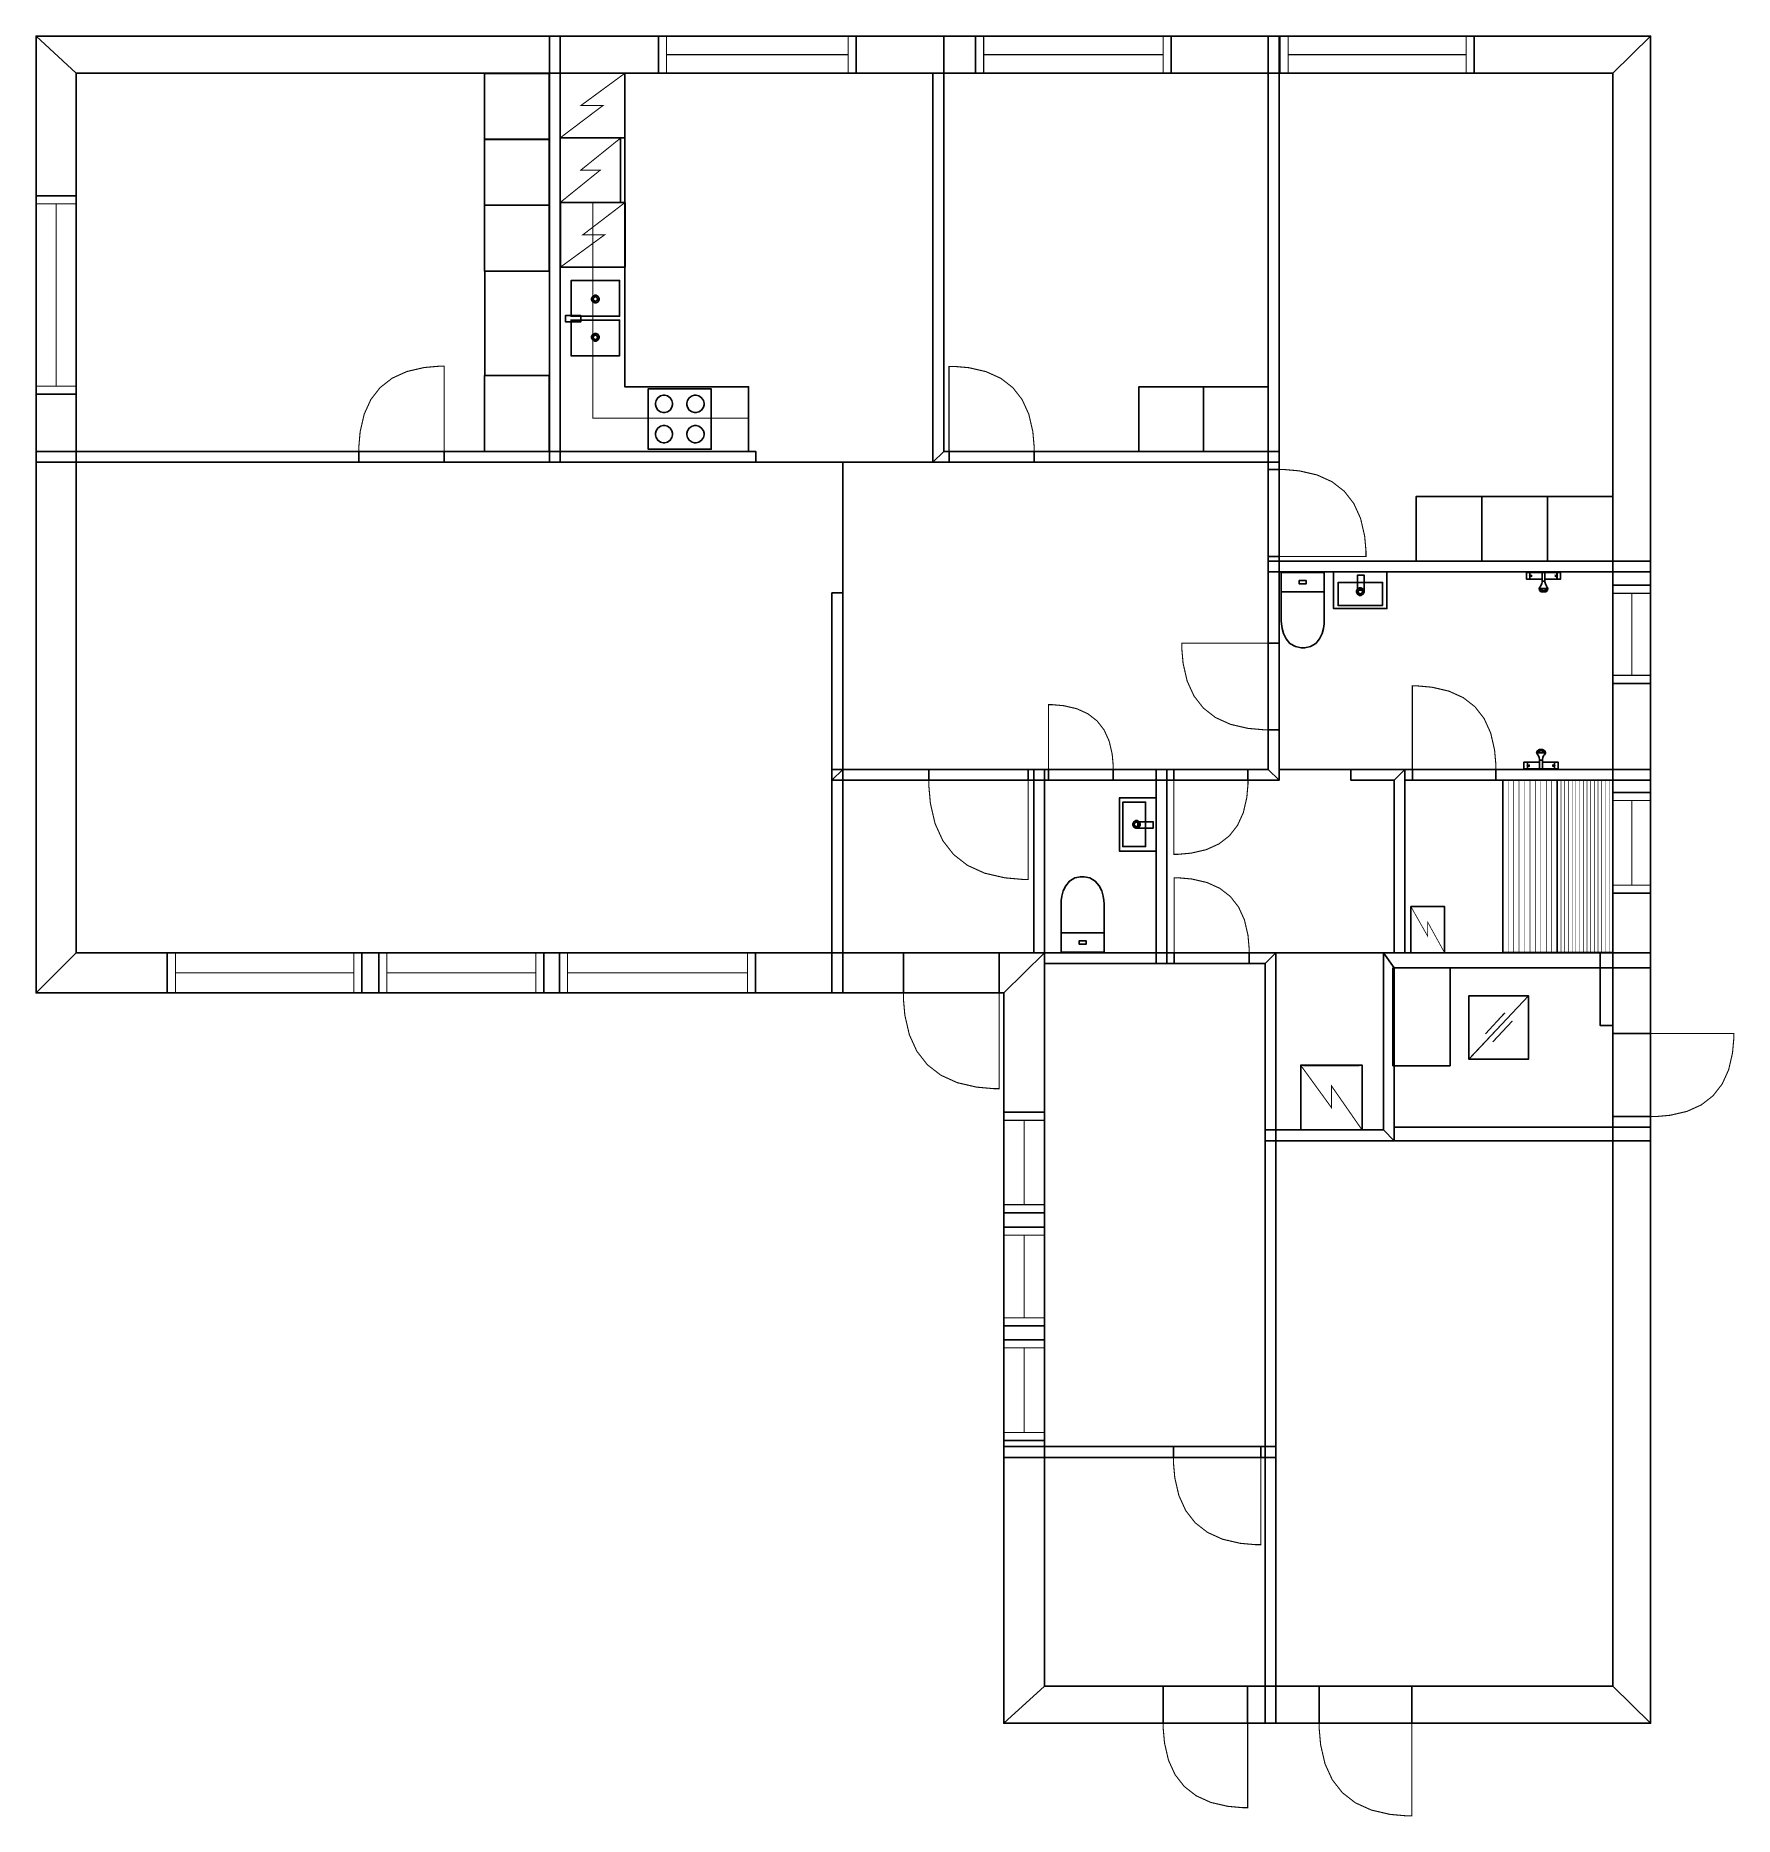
# Model space of a CAD drawing. Extents: x 0.7 to 17.1, y 0 to 17.2.
import ezdxf

# ---------------------------------------------------------------- set-up
doc = ezdxf.new("R2010")
doc.units = 0
doc.layers.get('0').update_dxf_attribs({"linetype": 'CONTINUOUS'})

msp = doc.modelspace()

# ---------------------------------------------------------------- linework, layer by layer
at = {"color": 0}
for points, const_width in [([(9.44417, 17.2061), (0.67188, 17.2061), (1.05729, 16.8479), (9.44417, 16.8479), (9.44417, 17.2061)], 0.00208), ([(0.67188, 17.2061), (0.67188, 7.95817), (1.05729, 8.3464), (1.05729, 16.8479), (0.67188, 17.2061)], 0.00208), ([(5.63249, 17.2061), (5.73665, 17.2061), (5.73665, 13.0869), (5.63249, 13.0869), (5.63249, 17.2061)], 0.00208), ([(6.68647, 17.2061), (8.59918, 17.2061), (8.59918, 16.8479), (6.68647, 16.8479), (6.68647, 17.2061)], 0.01042), ([(6.68647, 17.2061), (8.59918, 17.2061), (8.59918, 16.8479), (6.68647, 16.8479), (6.68647, 17.2061)], 0.01042), ([(16.2765, 17.2061), (9.44417, 17.2061), (9.44417, 16.8479), (15.9119, 16.8479), (16.2765, 17.2061)], 0.00208), ([(9.7519, 17.2061), (11.6428, 17.2061), (11.6428, 16.8479), (9.7519, 16.8479), (9.7519, 17.2061)], 0.01042), ([(9.7519, 17.2061), (11.6428, 17.2061), (11.6428, 16.8479), (9.7519, 16.8479), (9.7519, 17.2061)], 0.01042), ([(12.6851, 10.0142), (12.6851, 17.2061), (12.5809, 17.2061), (12.5809, 10.1184), (12.6851, 10.0142)], 0.00208), ([(12.6942, 17.2061), (14.5717, 17.2061), (14.5717, 16.8479), (12.6942, 16.8479), (12.6942, 17.2061)], 0.01042), ([(12.6942, 17.2061), (14.5717, 17.2061), (14.5717, 16.8479), (12.6942, 16.8479), (12.6942, 17.2061)], 0.01042), ([(16.2765, 0.89904), (16.2765, 17.2061), (15.9119, 16.8479), (15.9119, 1.25651), (16.2765, 0.89904)], 0.00208), ([(5.00504, 16.8457), (5.00504, 16.2088), (5.63004, 16.2088), (5.63004, 16.8457), (5.00504, 16.8457)], 0.01042), ([(5.73665, 16.8479), (5.73665, 16.2229), (6.36165, 16.2229), (6.36165, 16.8479), (5.73665, 16.8479)], 0.01042), ([(9.44417, 13.191), (9.44417, 16.8479), (9.34, 16.8479), (9.34, 13.0869), (9.44417, 13.191)], 0.00208), ([(5.00504, 16.2086), (5.00504, 15.5717), (5.63004, 15.5717), (5.63004, 16.2086), (5.00504, 16.2086)], 0.01042), ([(5.73665, 16.2229), (5.73665, 15.5979), (6.36165, 15.5979), (6.36165, 16.2229), (5.73665, 16.2229)], 0.01042), ([(6.31999, 16.2229), (6.31999, 15.5979), (6.36165, 15.5979), (6.36165, 16.2229), (6.31999, 16.2229)], 0.01042), ([(0.67188, 15.6626), (1.05729, 15.6626), (1.05729, 13.7459), (0.67188, 13.7459), (0.67188, 15.6626)], 0.01042), ([(0.67188, 15.6626), (1.05729, 15.6626), (1.05729, 13.7459), (0.67188, 13.7459), (0.67188, 15.6626)], 0.01042), ([(5.00504, 15.5717), (5.00504, 14.9347), (5.63004, 14.9347), (5.63004, 15.5717), (5.00504, 15.5717)], 0.01042), ([(7.55761, 13.1913), (7.55761, 13.8167), (6.36171, 13.8167), (6.36171, 15.5979), (5.73671, 15.5979), (5.73671, 13.1913), (7.55761, 13.1913)], 0.01042), ([(5.73867, 15.5979), (5.73867, 14.9729), (6.36367, 14.9729), (6.36367, 15.5979), (5.73867, 15.5979)], 0.01042), ([(5.73867, 15.5979), (6.05354, 15.5979), (6.05354, 13.5131), (7.55761, 13.5131), (7.55761, 13.1933), (5.73867, 13.1933), (5.73867, 15.5979)], 0.01042), ([(5.00749, 14.9347), (5.00749, 13.9268), (5.63249, 13.9268), (5.63249, 14.9347), (5.00749, 14.9347)], 0.01042), ([(5.84283, 14.8444), (5.84283, 14.4988), (6.31158, 14.4988), (6.31158, 14.8444), (5.84283, 14.8444)], 0.01042), ([(6.07721, 14.7014), (6.08361, 14.7014), (6.10297, 14.6908), (6.11367, 14.6714), (6.11367, 14.665), (6.11367, 14.6586), (6.10297, 14.6392), (6.08361, 14.6285), (6.07721, 14.6285), (6.07075, 14.6285), (6.05138, 14.6392), (6.04075, 14.6586), (6.04075, 14.665), (6.04075, 14.6714), (6.05138, 14.6908), (6.07075, 14.7014), (6.07721, 14.7014)], 0.00833), ([(6.07721, 14.6858), (6.08083, 14.6858), (6.0919, 14.6797), (6.09804, 14.6686), (6.09804, 14.665), (6.09804, 14.6614), (6.0919, 14.6503), (6.08083, 14.6442), (6.07721, 14.6442), (6.07351, 14.6442), (6.06244, 14.6503), (6.05637, 14.6614), (6.05637, 14.665), (6.05637, 14.6686), (6.06244, 14.6797), (6.07351, 14.6858), (6.07721, 14.6858)], 0.00833), ([(5.78971, 14.5067), (5.78971, 14.4442), (5.93554, 14.4442), (5.93554, 14.5067), (5.78971, 14.5067)], 0.01042), ([(5.84179, 14.4624), (5.84179, 14.1167), (6.31054, 14.1167), (6.31054, 14.4624), (5.84179, 14.4624)], 0.01042), ([(6.07721, 14.3315), (6.08361, 14.3315), (6.10297, 14.3208), (6.11367, 14.3015), (6.11367, 14.295), (6.11367, 14.2886), (6.10297, 14.2693), (6.08361, 14.2586), (6.07721, 14.2586), (6.07075, 14.2586), (6.05138, 14.2693), (6.04075, 14.2886), (6.04075, 14.295), (6.04075, 14.3015), (6.05138, 14.3208), (6.07075, 14.3315), (6.07721, 14.3315)], 0.00833), ([(6.07721, 14.3158), (6.08083, 14.3158), (6.0919, 14.3097), (6.09804, 14.2988), (6.09804, 14.295), (6.09804, 14.2914), (6.0919, 14.2803), (6.08083, 14.2742), (6.07721, 14.2742), (6.07351, 14.2742), (6.06244, 14.2803), (6.05637, 14.2914), (6.05637, 14.295), (6.05637, 14.2988), (6.06244, 14.3097), (6.07351, 14.3158), (6.07721, 14.3158)], 0.00833), ([(3.79085, 13.191), (3.79085, 13.2394), (3.80371, 13.3844), (3.84239, 13.5519), (3.90685, 13.6937), (3.99707, 13.8097), (4.11307, 13.8999), (4.25483, 13.9643), (4.42236, 14.0031), (4.56739, 14.0158), (4.61572, 14.0158), (4.61572, 13.191), (3.79085, 13.191)], 0.01042), ([(10.3181, 13.191), (10.3181, 13.2393), (10.3052, 13.384), (10.2667, 13.5511), (10.2024, 13.6926), (10.1124, 13.8083), (9.99664, 13.8983), (9.85514, 13.9626), (9.68799, 14.0013), (9.54329, 14.014), (9.49511, 14.014), (9.49511, 13.191), (10.3181, 13.191)], 0.01042), ([(5.00553, 13.9268), (5.00553, 13.191), (5.63053, 13.191), (5.63053, 13.9268), (5.00553, 13.9268)], 0.01042), ([(6.58865, 13.797), (7.19661, 13.797), (7.19661, 13.2137), (6.58865, 13.2137), (6.58865, 13.797)], 0.01042), ([(11.3309, 13.8165), (11.9559, 13.8165), (11.9559, 13.1915), (11.3309, 13.1915), (11.3309, 13.8165)], 0.01042), ([(11.9559, 13.8165), (12.5809, 13.8165), (12.5809, 13.1915), (11.9559, 13.1915), (11.9559, 13.8165)], 0.01042), ([(6.65707, 13.6512), (6.65707, 13.6593), (6.66357, 13.6836), (6.68147, 13.7101), (6.70796, 13.728), (6.73226, 13.7345), (6.7404, 13.7345), (6.74849, 13.7345), (6.77285, 13.728), (6.79932, 13.7101), (6.81717, 13.6836), (6.82374, 13.6593), (6.82374, 13.6512), (6.82374, 13.6431), (6.81717, 13.6188), (6.79932, 13.5922), (6.77285, 13.5744), (6.74849, 13.5678), (6.7404, 13.5678), (6.73226, 13.5678), (6.70796, 13.5744), (6.68147, 13.5922), (6.66357, 13.6188), (6.65707, 13.6431), (6.65707, 13.6512)], 0.01042), ([(6.96061, 13.6512), (6.96061, 13.6593), (6.96712, 13.6836), (6.98503, 13.7101), (7.0115, 13.728), (7.03581, 13.7345), (7.04394, 13.7345), (7.05203, 13.7345), (7.07639, 13.728), (7.10286, 13.7101), (7.12071, 13.6836), (7.12728, 13.6593), (7.12728, 13.6512), (7.12728, 13.6431), (7.12071, 13.6188), (7.10286, 13.5922), (7.07639, 13.5744), (7.05203, 13.5678), (7.04394, 13.5678), (7.03581, 13.5678), (7.0115, 13.5744), (6.98503, 13.5922), (6.96712, 13.6188), (6.96061, 13.6431), (6.96061, 13.6512)], 0.01042), ([(6.65707, 13.3595), (6.65707, 13.3676), (6.66357, 13.3919), (6.68147, 13.4184), (6.70796, 13.4363), (6.73226, 13.4428), (6.7404, 13.4428), (6.74849, 13.4428), (6.77285, 13.4363), (6.79932, 13.4184), (6.81717, 13.3919), (6.82374, 13.3676), (6.82374, 13.3595), (6.82374, 13.3514), (6.81717, 13.3271), (6.79932, 13.3006), (6.77285, 13.2827), (6.74849, 13.2762), (6.7404, 13.2762), (6.73226, 13.2762), (6.70796, 13.2827), (6.68147, 13.3006), (6.66357, 13.3271), (6.65707, 13.3514), (6.65707, 13.3595)], 0.01042), ([(6.96061, 13.3595), (6.96061, 13.3676), (6.96712, 13.3919), (6.98503, 13.4184), (7.0115, 13.4363), (7.03581, 13.4428), (7.04394, 13.4428), (7.05203, 13.4428), (7.07639, 13.4363), (7.10286, 13.4184), (7.12071, 13.3919), (7.12728, 13.3676), (7.12728, 13.3595), (7.12728, 13.3514), (7.12071, 13.3271), (7.10286, 13.3006), (7.07639, 13.2827), (7.05203, 13.2762), (7.04394, 13.2762), (7.03581, 13.2762), (7.0115, 13.2827), (6.98503, 13.3006), (6.96712, 13.3271), (6.96061, 13.3514), (6.96061, 13.3595)], 0.01042), ([(0.67188, 13.191), (7.62831, 13.191), (7.62831, 13.0869), (0.67188, 13.0869), (0.67188, 13.191)], 0.00208), ([(3.79085, 13.191), (4.61572, 13.191), (4.61572, 13.0869), (3.79085, 13.0869), (3.79085, 13.191)], 0.01042), ([(3.79085, 13.191), (4.61572, 13.191), (4.61572, 13.0869), (3.79085, 13.0869), (3.79085, 13.191)], 0.01042), ([(12.6851, 13.191), (9.44417, 13.191), (9.34, 13.0869), (12.6851, 13.0869), (12.6851, 13.191)], 0.00208), ([(9.49511, 13.191), (10.3181, 13.191), (10.3181, 13.0869), (9.49511, 13.0869), (9.49511, 13.191)], 0.01042), ([(9.49511, 13.191), (10.3181, 13.191), (10.3181, 13.0869), (9.49511, 13.0869), (9.49511, 13.191)], 0.01042), ([(12.5809, 13.0171), (12.6851, 13.0171), (12.6851, 12.1764), (12.5809, 12.1764), (12.5809, 13.0171)], 0.01042), ([(12.5809, 13.0171), (12.6851, 13.0171), (12.6851, 12.1764), (12.5809, 12.1764), (12.5809, 13.0171)], 0.01042), ([(12.6851, 13.0171), (12.7343, 13.0171), (12.8821, 13.004), (13.0529, 12.9646), (13.1974, 12.8989), (13.3157, 12.807), (13.4076, 12.6888), (13.4732, 12.5443), (13.5126, 12.3735), (13.5258, 12.2257), (13.5258, 12.1764), (12.6851, 12.1764), (12.6851, 13.0171)], 0.01042), ([(14.0119, 12.7559), (14.6453, 12.7559), (14.6453, 12.1309), (14.0119, 12.1309), (14.0119, 12.7559)], 0.01042), ([(14.6453, 12.7559), (15.2786, 12.7559), (15.2786, 12.1309), (14.6453, 12.1309), (14.6453, 12.7559)], 0.01042), ([(15.2786, 12.7559), (15.9119, 12.7559), (15.9119, 12.1309), (15.2786, 12.1309), (15.2786, 12.7559)], 0.01042), ([(12.5809, 12.1309), (16.2765, 12.1309), (16.2765, 12.0268), (12.5809, 12.0268), (12.5809, 12.1309)], 0.00208), ([(12.7052, 12.0231), (13.1217, 12.0231), (13.1217, 11.8358), (12.7052, 11.8358), (12.7052, 12.0231)], 0.01042), ([(12.8803, 11.9452), (12.9466, 11.9452), (12.9466, 11.9136), (12.8803, 11.9136), (12.8803, 11.9452)], 0.01042), ([(13.2123, 12.0267), (13.7283, 12.0267), (13.7283, 11.6726), (13.2123, 11.6726), (13.2123, 12.0267)], 0.01042), ([(13.2553, 11.9257), (13.6853, 11.9257), (13.6853, 11.7039), (13.2553, 11.7039), (13.2553, 11.9257)], 0.01042), ([(13.5068, 11.8367), (13.5068, 11.8303), (13.4962, 11.8109), (13.4768, 11.8002), (13.4704, 11.8002), (13.4639, 11.8002), (13.4446, 11.8109), (13.4339, 11.8303), (13.4339, 11.8367), (13.4339, 11.8432), (13.4446, 11.8625), (13.4639, 11.8732), (13.4704, 11.8732), (13.4768, 11.8732), (13.4962, 11.8625), (13.5068, 11.8432), (13.5068, 11.8367)], 0.00833), ([(13.4445, 11.9972), (13.507, 11.9972), (13.507, 11.8514), (13.4445, 11.8514), (13.4445, 11.9972)], 0.01042), ([(15.0774, 12.0215), (15.1107, 12.0215), (15.1107, 11.958), (15.0774, 11.958), (15.0774, 12.0215)], 0.01042), ([(15.1107, 11.9892), (15.1139, 11.9905), (15.1236, 11.9943), (15.1264, 11.9954), (15.1264, 11.9954), (15.1264, 11.994), (15.1264, 11.9898), (15.1264, 11.9855), (15.1264, 11.984), (15.1264, 11.984), (15.124, 11.9847), (15.114, 11.9881), (15.1107, 11.9892)], 0.01042), ([(15.1107, 12.0215), (15.2275, 12.0215), (15.2275, 11.958), (15.1107, 11.958), (15.1107, 12.0215)], 0.01042), ([(15.2275, 12.0215), (15.2556, 12.0215), (15.2556, 11.9382), (15.2485, 11.9382), (15.2326, 11.9382), (15.2275, 11.9382), (15.2275, 11.959), (15.2275, 12.0059), (15.2275, 12.0215)], 0.01042), ([(15.2556, 12.0215), (15.3722, 12.0215), (15.3722, 11.958), (15.2556, 11.958), (15.2556, 12.0215)], 0.01042), ([(15.3711, 11.9892), (15.3679, 11.9905), (15.3582, 11.9943), (15.3556, 11.9954), (15.3556, 11.9954), (15.3556, 11.994), (15.3556, 11.9898), (15.3556, 11.9855), (15.3556, 11.984), (15.3556, 11.984), (15.3579, 11.9847), (15.3678, 11.9881), (15.3711, 11.9892)], 0.01042), ([(15.3711, 12.0215), (15.4065, 12.0215), (15.4065, 11.958), (15.3711, 11.958), (15.3711, 12.0215)], 0.01042), ([(15.9119, 11.8986), (16.2765, 11.8986), (16.2765, 10.9498), (15.9119, 10.9498), (15.9119, 11.8986)], 0.01042), ([(15.9119, 11.8986), (16.2765, 11.8986), (16.2765, 10.9498), (15.9119, 10.9498), (15.9119, 11.8986)], 0.01042), ([(8.46739, 10.1184), (8.46739, 11.8242), (8.36322, 11.8242), (8.36322, 10.0142), (8.46739, 10.1184)], 0.00208), ([(13.1217, 11.5675), (13.1217, 11.5675), (13.1217, 11.5558), (13.1201, 11.5248), (13.114, 11.481), (13.1006, 11.4307), (13.077, 11.3805), (13.0406, 11.3366), (12.9884, 11.3057), (12.9353, 11.2939), (12.9177, 11.2939), (12.8994, 11.2939), (12.8445, 11.3057), (12.7905, 11.3366), (12.7527, 11.3805), (12.7282, 11.4307), (12.7142, 11.481), (12.7078, 11.5248), (12.7061, 11.5558), (12.7062, 11.5675), (12.7062, 11.5675), (12.7051, 11.8358), (13.1217, 11.8358), (13.1217, 11.5675)], 0.01042), ([(13.4912, 11.8367), (13.4912, 11.8331), (13.4851, 11.822), (13.474, 11.8159), (13.4704, 11.8159), (13.4667, 11.8159), (13.4556, 11.822), (13.4495, 11.8331), (13.4495, 11.8367), (13.4495, 11.8404), (13.4556, 11.8515), (13.4667, 11.8575), (13.4704, 11.8575), (13.474, 11.8575), (13.4851, 11.8515), (13.4912, 11.8404), (13.4912, 11.8367)], 0.00833), ([(12.5809, 10.502), (12.532, 10.502), (12.385, 10.515), (12.2152, 10.5543), (12.0715, 10.6195), (11.9539, 10.711), (11.8625, 10.8286), (11.7972, 10.9722), (11.7579, 11.1421), (11.7449, 11.2891), (11.7449, 11.338), (12.5809, 11.338), (12.5809, 10.502)], 0.01042), ([(12.5809, 11.338), (12.6851, 11.338), (12.6851, 10.502), (12.5809, 10.502), (12.5809, 11.338)], 0.01042), ([(12.5809, 11.338), (12.6851, 11.338), (12.6851, 10.502), (12.5809, 10.502), (12.5809, 11.338)], 0.01042), ([(14.7808, 10.1184), (14.7808, 10.1657), (14.7682, 10.3076), (14.7304, 10.4716), (14.6672, 10.6103), (14.579, 10.7238), (14.4654, 10.8122), (14.3267, 10.8752), (14.1626, 10.9131), (14.0208, 10.9257), (13.9735, 10.9257), (13.9735, 10.1184), (14.7808, 10.1184)], 0.01042), ([(11.0823, 10.1184), (11.0823, 10.1551), (11.0725, 10.2651), (11.0432, 10.3921), (10.9943, 10.4997), (10.9258, 10.5877), (10.8378, 10.6561), (10.7303, 10.7051), (10.6032, 10.7344), (10.4932, 10.7441), (10.4565, 10.7441), (10.4565, 10.1184), (11.0823, 10.1184)], 0.01042), ([(15.0525, 10.1872), (15.0879, 10.1872), (15.0879, 10.1236), (15.0525, 10.1236), (15.0525, 10.1872)], 0.01042), ([(15.0879, 10.1559), (15.0911, 10.1547), (15.1007, 10.1509), (15.1035, 10.1497), (15.1035, 10.1497), (15.1035, 10.1512), (15.1035, 10.1554), (15.1035, 10.1597), (15.1035, 10.1611), (15.1035, 10.1611), (15.1011, 10.1605), (15.0911, 10.1571), (15.0879, 10.1559)], 0.01042), ([(15.0868, 10.1872), (15.2035, 10.1872), (15.2035, 10.1236), (15.0868, 10.1236), (15.0868, 10.1872)], 0.01042), ([(15.2317, 10.1236), (15.2035, 10.1236), (15.2035, 10.207), (15.2106, 10.207), (15.2264, 10.207), (15.2317, 10.207), (15.2317, 10.1861), (15.2317, 10.1393), (15.2317, 10.1236)], 0.01042), ([(15.2317, 10.1872), (15.3483, 10.1872), (15.3483, 10.1236), (15.2317, 10.1236), (15.2317, 10.1872)], 0.01042), ([(15.3483, 10.1559), (15.345, 10.1547), (15.3354, 10.1509), (15.3326, 10.1497), (15.3326, 10.1497), (15.3326, 10.1512), (15.3326, 10.1554), (15.3326, 10.1597), (15.3326, 10.1611), (15.3326, 10.1611), (15.335, 10.1605), (15.345, 10.1571), (15.3483, 10.1559)], 0.01042), ([(15.3483, 10.1872), (15.3817, 10.1872), (15.3817, 10.1236), (15.3483, 10.1236), (15.3483, 10.1872)], 0.01042), ([(12.5809, 10.1184), (8.46739, 10.1184), (8.36322, 10.0142), (12.6851, 10.0142), (12.5809, 10.1184)], 0.00208), ([(8.36322, 10.1184), (8.46739, 10.1184), (8.46739, 7.95817), (8.36322, 7.95817), (8.36322, 10.1184)], 0.00208), ([(9.30029, 10.1184), (10.2591, 10.1184), (10.2591, 10.0142), (9.30029, 10.0142), (9.30029, 10.1184)], 0.01042), ([(9.30029, 10.1184), (10.2591, 10.1184), (10.2591, 10.0142), (9.30029, 10.0142), (9.30029, 10.1184)], 0.01042), ([(9.30029, 10.0142), (9.30029, 9.95806), (9.31526, 9.78956), (9.36019, 9.59478), (9.43511, 9.43001), (9.53999, 9.29519), (9.67481, 9.19032), (9.83957, 9.11546), (10.0343, 9.07053), (10.2028, 9.0555), (10.2591, 9.0555), (10.2591, 10.0142), (9.30029, 10.0142)], 0.01042), ([(10.3152, 10.1184), (10.4194, 10.1184), (10.4194, 8.3464), (10.3152, 8.3464), (10.3152, 10.1184)], 0.00208), ([(10.4565, 10.1184), (11.0823, 10.1184), (11.0823, 10.0142), (10.4565, 10.0142), (10.4565, 10.1184)], 0.01042), ([(10.4565, 10.1184), (11.0823, 10.1184), (11.0823, 10.0142), (10.4565, 10.0142), (10.4565, 10.1184)], 0.01042), ([(11.4971, 10.1184), (11.6012, 10.1184), (11.6012, 8.24224), (11.4971, 8.24224), (11.4971, 10.1184)], 0.00208), ([(11.6683, 10.1184), (12.3847, 10.1184), (12.3847, 10.0142), (11.6683, 10.0142), (11.6683, 10.1184)], 0.01042), ([(11.6683, 10.1184), (12.3847, 10.1184), (12.3847, 10.0142), (11.6683, 10.0142), (11.6683, 10.1184)], 0.01042), ([(12.3847, 10.0142), (12.3847, 9.97228), (12.3735, 9.84636), (12.3399, 9.70085), (12.284, 9.57775), (12.2056, 9.477), (12.1048, 9.39865), (11.9817, 9.34272), (11.8362, 9.30914), (11.7103, 9.2979), (11.6683, 9.2979), (11.6683, 10.0142), (12.3847, 10.0142)], 0.01042), ([(13.9021, 10.1184), (13.3795, 10.1184), (13.3795, 10.0142), (13.7979, 10.0142), (13.9021, 10.1184)], 0.00208), ([(13.7979, 8.3464), (13.7979, 10.0142), (13.9021, 10.1184), (13.9021, 8.3464), (13.7979, 8.3464)], 0.00208), ([(13.9021, 10.1184), (16.2765, 10.1184), (16.2765, 10.0142), (13.9021, 10.0142), (13.9021, 10.1184)], 0.00208), ([(13.9735, 10.1184), (14.7808, 10.1184), (14.7808, 10.0142), (13.9735, 10.0142), (13.9735, 10.1184)], 0.01042), ([(13.9735, 10.1184), (14.7808, 10.1184), (14.7808, 10.0142), (13.9735, 10.0142), (13.9735, 10.1184)], 0.01042), ([(14.8471, 10.0143), (14.8471, 8.34788), (15.3733, 8.34788), (15.3733, 10.0143), (14.8471, 10.0143)], 0.01042), ([(15.3744, 10.0143), (15.3744, 8.3476), (15.9118, 8.3476), (15.9118, 10.0143), (15.3744, 10.0143)], 0.01042), ([(11.1427, 9.84526), (11.1427, 9.32921), (11.4968, 9.32921), (11.4968, 9.84526), (11.1427, 9.84526)], 0.01042), ([(15.9119, 9.896), (16.2765, 9.896), (16.2765, 8.92144), (15.9119, 8.92144), (15.9119, 9.896)], 0.01042), ([(15.9119, 9.896), (16.2765, 9.896), (16.2765, 8.92144), (15.9119, 8.92144), (15.9119, 9.896)], 0.01042), ([(11.174, 9.80225), (11.174, 9.37224), (11.3957, 9.37224), (11.3957, 9.80225), (11.174, 9.80225)], 0.01042), ([(11.3068, 9.55078), (11.3003, 9.55078), (11.2809, 9.56147), (11.2703, 9.58083), (11.2703, 9.58724), (11.2703, 9.59369), (11.2809, 9.61307), (11.3003, 9.62369), (11.3068, 9.62369), (11.3132, 9.62369), (11.3325, 9.61307), (11.3432, 9.59369), (11.3432, 9.58724), (11.3432, 9.58083), (11.3325, 9.56147), (11.3132, 9.55078), (11.3068, 9.55078)], 0.00833), ([(11.3068, 9.5664), (11.3031, 9.5664), (11.292, 9.57254), (11.2859, 9.58361), (11.2859, 9.58724), (11.2859, 9.59093), (11.292, 9.602), (11.3031, 9.60807), (11.3068, 9.60807), (11.3104, 9.60807), (11.3215, 9.602), (11.3276, 9.59093), (11.3276, 9.58724), (11.3276, 9.58361), (11.3215, 9.57254), (11.3104, 9.5664), (11.3068, 9.5664)], 0.00833), ([(11.3215, 9.61307), (11.3215, 9.55057), (11.4673, 9.55057), (11.4673, 9.61307), (11.3215, 9.61307)], 0.01042), ([(10.5782, 8.80724), (10.5782, 8.80724), (10.5781, 8.81901), (10.5798, 8.84999), (10.5859, 8.89382), (10.5993, 8.94407), (10.6228, 8.99431), (10.6593, 9.03814), (10.7115, 9.06912), (10.7645, 9.08083), (10.7822, 9.08083), (10.8005, 9.08083), (10.8554, 9.06912), (10.9094, 9.03814), (10.9472, 8.99431), (10.9717, 8.94407), (10.9857, 8.89382), (10.9921, 8.84999), (10.9938, 8.81901), (10.9938, 8.80724), (10.9938, 8.80724), (10.9948, 8.53896), (10.5782, 8.53896), (10.5782, 8.80724)], 0.01042), ([(12.3961, 8.3464), (12.3961, 8.38883), (12.3847, 8.51611), (12.3508, 8.66314), (12.2942, 8.7876), (12.2151, 8.88937), (12.1132, 8.96858), (11.9888, 9.02513), (11.8417, 9.05908), (11.7145, 9.07036), (11.6721, 9.07036), (11.6721, 8.3464), (12.3961, 8.3464)], 0.01042), ([(13.9593, 8.79264), (13.9593, 8.34646), (14.285, 8.34646), (14.285, 8.79264), (13.9593, 8.79264)], 0.00744), ([(10.5782, 8.53896), (10.9948, 8.53896), (10.9948, 8.35167), (10.5782, 8.35167), (10.5782, 8.53896)], 0.01042), ([(10.7534, 8.4611), (10.8196, 8.4611), (10.8196, 8.42953), (10.7534, 8.42953), (10.7534, 8.4611)], 0.01042), ([(0.67188, 7.95817), (10.0235, 7.95817), (10.4194, 8.3464), (1.05729, 8.3464), (0.67188, 7.95817)], 0.00208), ([(1.93967, 8.3464), (3.82032, 8.3464), (3.82032, 7.95817), (1.93967, 7.95817), (1.93967, 8.3464)], 0.01042), ([(1.93967, 8.3464), (3.82032, 8.3464), (3.82032, 7.95817), (1.93967, 7.95817), (1.93967, 8.3464)], 0.01042), ([(3.98281, 8.3464), (5.57894, 8.3464), (5.57894, 7.95817), (3.98281, 7.95817), (3.98281, 8.3464)], 0.01042), ([(3.98281, 8.3464), (5.57894, 8.3464), (5.57894, 7.95817), (3.98281, 7.95817), (3.98281, 8.3464)], 0.01042), ([(5.72949, 8.3464), (7.62435, 8.3464), (7.62435, 7.95817), (5.72949, 7.95817), (5.72949, 8.3464)], 0.01042), ([(5.72949, 8.3464), (7.62435, 8.3464), (7.62435, 7.95817), (5.72949, 7.95817), (5.72949, 8.3464)], 0.01042), ([(9.05404, 8.3464), (9.9796, 8.3464), (9.9796, 7.95817), (9.05404, 7.95817), (9.05404, 8.3464)], 0.01042), ([(9.05404, 8.3464), (9.9796, 8.3464), (9.9796, 7.95817), (9.05404, 7.95817), (9.05404, 8.3464)], 0.01042), ([(10.0235, 7.95817), (10.0235, 0.89904), (10.4194, 1.25651), (10.4194, 8.3464), (10.0235, 7.95817)], 0.00208), ([(10.4194, 8.3464), (12.6554, 8.3464), (12.5513, 8.24224), (10.4194, 8.24224), (10.4194, 8.3464)], 0.00208), ([(11.6721, 8.3464), (12.3961, 8.3464), (12.3961, 8.24224), (11.6721, 8.24224), (11.6721, 8.3464)], 0.01042), ([(11.6721, 8.3464), (12.3961, 8.3464), (12.3961, 8.24224), (11.6721, 8.24224), (11.6721, 8.3464)], 0.01042), ([(12.5513, 8.24224), (12.5513, 0.89904), (12.6554, 0.89904), (12.6554, 8.3464), (12.5513, 8.24224)], 0.00208), ([(13.6937, 8.3464), (16.2765, 8.3464), (16.2765, 8.19997), (13.7979, 8.19997), (13.6937, 8.3464)], 0.00208), ([(13.6937, 8.3464), (13.6937, 6.63331), (13.7979, 6.52914), (13.7979, 8.19997), (13.6937, 8.3464)], 0.00208), ([(15.7897, 8.3464), (15.9119, 8.3464), (15.9119, 7.64154), (15.7897, 7.64154), (15.7897, 8.3464)], 0.00208), ([(13.7857, 8.19997), (14.339, 8.19997), (14.339, 7.25435), (13.7857, 7.25435), (13.7857, 8.19997)], 0.00208), ([(9.05404, 7.95817), (9.05404, 7.90397), (9.06847, 7.74126), (9.11187, 7.55328), (9.18419, 7.39421), (9.28543, 7.26406), (9.41558, 7.16287), (9.57465, 7.09056), (9.76264, 7.04715), (9.92535, 7.03267), (9.9796, 7.03267), (9.9796, 7.95817), (9.05404, 7.95817)], 0.01042), ([(14.5208, 7.92914), (14.5208, 7.31668), (15.0957, 7.31668), (15.0957, 7.92914), (14.5208, 7.92914)], 0.01021), ([(15.9119, 7.56694), (16.2765, 7.56694), (16.2765, 6.76258), (15.9119, 6.76258), (15.9119, 7.56694)], 0.01042), ([(15.9119, 7.56694), (16.2765, 7.56694), (16.2765, 6.76258), (15.9119, 6.76258), (15.9119, 7.56694)], 0.01042), ([(16.2765, 6.76258), (16.3236, 6.76258), (16.465, 6.77518), (16.6285, 6.81288), (16.7667, 6.87571), (16.8799, 6.96371), (16.9678, 7.07682), (17.0307, 7.21506), (17.0683, 7.37847), (17.081, 7.51986), (17.081, 7.56694), (16.2765, 7.56694), (16.2765, 6.76258)], 0.01042), ([(12.8942, 7.25862), (13.4878, 7.25862), (13.4878, 6.63363), (12.8942, 6.63363), (12.8942, 7.25862)], 0.00989), ([(10.0235, 6.80453), (10.4194, 6.80453), (10.4194, 5.83301), (10.0235, 5.83301), (10.0235, 6.80453)], 0.01042), ([(10.0235, 6.80453), (10.4194, 6.80453), (10.4194, 5.83301), (10.0235, 5.83301), (10.0235, 6.80453)], 0.01042), ([(12.5513, 6.52914), (13.7979, 6.52914), (13.6937, 6.63331), (12.5513, 6.63331), (12.5513, 6.52914)], 0.00208), ([(13.7979, 6.66049), (16.2765, 6.66049), (16.2765, 6.52914), (13.7979, 6.52914), (13.7979, 6.66049)], 0.00208), ([(10.0235, 5.69456), (10.4194, 5.69456), (10.4194, 4.74018), (10.0235, 4.74018), (10.0235, 5.69456)], 0.01042), ([(10.0235, 5.69456), (10.4194, 5.69456), (10.4194, 4.74018), (10.0235, 4.74018), (10.0235, 5.69456)], 0.01042), ([(10.0235, 4.60558), (10.4194, 4.60558), (10.4194, 3.63081), (10.0235, 3.63081), (10.0235, 4.60558)], 0.01042), ([(10.0235, 4.60558), (10.4194, 4.60558), (10.4194, 3.63081), (10.0235, 3.63081), (10.0235, 4.60558)], 0.01042), ([(10.0235, 3.57286), (12.6554, 3.57286), (12.6554, 3.46869), (10.0235, 3.46869), (10.0235, 3.57286)], 0.00208), ([(11.6643, 3.57286), (12.5085, 3.57286), (12.5085, 3.46869), (11.6643, 3.46869), (11.6643, 3.57286)], 0.01042), ([(11.6643, 3.57286), (12.5085, 3.57286), (12.5085, 3.46869), (11.6643, 3.46869), (11.6643, 3.57286)], 0.01042), ([(11.6643, 3.46869), (11.6643, 3.41928), (11.6775, 3.27089), (11.717, 3.09939), (11.7829, 2.95432), (11.8753, 2.83561), (11.994, 2.74328), (12.1391, 2.67736), (12.3105, 2.63781), (12.459, 2.62457), (12.5085, 2.62457), (12.5085, 3.46869), (11.6643, 3.46869)], 0.01042), ([(10.0235, 0.89904), (16.2765, 0.89904), (15.9119, 1.25651), (10.4194, 1.25651), (10.0235, 0.89904)], 0.00208), ([(11.5653, 1.25651), (12.3818, 1.25651), (12.3818, 0.89904), (11.5653, 0.89904), (11.5653, 1.25651)], 0.01042), ([(11.5653, 1.25651), (12.3818, 1.25651), (12.3818, 0.89904), (11.5653, 0.89904), (11.5653, 1.25651)], 0.01042), ([(13.0731, 1.25651), (13.9686, 1.25651), (13.9686, 0.89904), (13.0731, 0.89904), (13.0731, 1.25651)], 0.01042), ([(13.0731, 1.25651), (13.9686, 1.25651), (13.9686, 0.89904), (13.0731, 0.89904), (13.0731, 1.25651)], 0.01042), ([(11.5653, 0.89904), (11.5653, 0.85124), (11.5781, 0.70768), (11.6163, 0.54183), (11.6801, 0.40153), (11.7694, 0.28673), (11.8842, 0.19743), (12.0245, 0.13363), (12.1904, 0.09538), (12.3339, 0.08257), (12.3818, 0.08257), (12.3818, 0.89904), (11.5653, 0.89904)], 0.01042), ([(13.0731, 0.89904), (13.0731, 0.84657), (13.0871, 0.68918), (13.1291, 0.50727), (13.1991, 0.35335), (13.297, 0.22743), (13.4229, 0.1295), (13.5768, 0.05952), (13.7587, 0.01752), (13.9161, 0.00353), (13.9686, 0.00353), (13.9686, 0.89904), (13.0731, 0.89904)], 0.01042)]:
    msp.add_lwpolyline(points, close=True, dxfattribs=dict(at, const_width=const_width))
for points in [[(0.67188, 17.2061), (0.67188, 7.95817), (1.05729, 8.3464), (1.05729, 16.8479), (0.67188, 17.2061)], [(9.44417, 17.2061), (0.67188, 17.2061), (1.05729, 16.8479), (9.44417, 16.8479), (9.44417, 17.2061)], [(5.63249, 17.2061), (5.73665, 17.2061), (5.73665, 13.0869), (5.63249, 13.0869), (5.63249, 17.2061)], [(16.2765, 17.2061), (9.44417, 17.2061), (9.44417, 16.8479), (15.9119, 16.8479), (16.2765, 17.2061)], [(12.6851, 10.0142), (12.6851, 17.2061), (12.5809, 17.2061), (12.5809, 10.1184), (12.6851, 10.0142)], [(16.2765, 0.89904), (16.2765, 17.2061), (15.9119, 16.8479), (15.9119, 1.25651), (16.2765, 0.89904)], [(9.44417, 13.191), (9.44417, 16.8479), (9.34, 16.8479), (9.34, 13.0869), (9.44417, 13.191)], [(0.67188, 13.191), (7.62831, 13.191), (7.62831, 13.0869), (0.67188, 13.0869), (0.67188, 13.191)], [(12.6851, 13.191), (9.44417, 13.191), (9.34, 13.0869), (12.6851, 13.0869), (12.6851, 13.191)], [(12.5809, 12.1309), (16.2765, 12.1309), (16.2765, 12.0268), (12.5809, 12.0268), (12.5809, 12.1309)], [(8.46739, 10.1184), (8.46739, 11.8242), (8.36322, 11.8242), (8.36322, 10.0142), (8.46739, 10.1184)], [(12.5809, 10.1184), (8.46739, 10.1184), (8.36322, 10.0142), (12.6851, 10.0142), (12.5809, 10.1184)], [(8.36322, 10.1184), (8.46739, 10.1184), (8.46739, 7.95817), (8.36322, 7.95817), (8.36322, 10.1184)], [(10.3152, 10.1184), (10.4194, 10.1184), (10.4194, 8.3464), (10.3152, 8.3464), (10.3152, 10.1184)], [(11.4971, 10.1184), (11.6012, 10.1184), (11.6012, 8.24224), (11.4971, 8.24224), (11.4971, 10.1184)], [(13.9021, 10.1184), (13.3795, 10.1184), (13.3795, 10.0142), (13.7979, 10.0142), (13.9021, 10.1184)], [(13.7979, 8.3464), (13.7979, 10.0142), (13.9021, 10.1184), (13.9021, 8.3464), (13.7979, 8.3464)], [(13.9021, 10.1184), (16.2765, 10.1184), (16.2765, 10.0142), (13.9021, 10.0142), (13.9021, 10.1184)], [(0.67188, 7.95817), (10.0235, 7.95817), (10.4194, 8.3464), (1.05729, 8.3464), (0.67188, 7.95817)], [(10.0235, 7.95817), (10.0235, 0.89904), (10.4194, 1.25651), (10.4194, 8.3464), (10.0235, 7.95817)], [(10.4194, 8.3464), (12.6554, 8.3464), (12.5513, 8.24224), (10.4194, 8.24224), (10.4194, 8.3464)], [(12.5513, 8.24224), (12.5513, 0.89904), (12.6554, 0.89904), (12.6554, 8.3464), (12.5513, 8.24224)], [(13.6937, 8.3464), (16.2765, 8.3464), (16.2765, 8.19997), (13.7979, 8.19997), (13.6937, 8.3464)], [(13.6937, 8.3464), (13.6937, 6.63331), (13.7979, 6.52914), (13.7979, 8.19997), (13.6937, 8.3464)], [(15.7897, 8.3464), (15.9119, 8.3464), (15.9119, 7.64154), (15.7897, 7.64154), (15.7897, 8.3464)], [(13.7857, 8.19997), (14.339, 8.19997), (14.339, 7.25435), (13.7857, 7.25435), (13.7857, 8.19997)], [(12.5513, 6.52914), (13.7979, 6.52914), (13.6937, 6.63331), (12.5513, 6.63331), (12.5513, 6.52914)], [(13.7979, 6.66049), (16.2765, 6.66049), (16.2765, 6.52914), (13.7979, 6.52914), (13.7979, 6.66049)], [(10.0235, 3.57286), (12.6554, 3.57286), (12.6554, 3.46869), (10.0235, 3.46869), (10.0235, 3.57286)], [(10.0235, 0.89904), (16.2765, 0.89904), (15.9119, 1.25651), (10.4194, 1.25651), (10.0235, 0.89904)]]:
    msp.add_lwpolyline(points, close=True, dxfattribs=at)
at = {"color": 7}
for points in [[(6.68647, 17.2061), (8.59918, 17.2061), (8.59918, 16.8479), (6.68647, 16.8479), (6.68647, 17.2061)], [(6.68647, 17.2061), (8.59918, 17.2061), (8.59918, 16.8479), (6.68647, 16.8479), (6.68647, 17.2061)], [(9.7519, 17.2061), (11.6428, 17.2061), (11.6428, 16.8479), (9.7519, 16.8479), (9.7519, 17.2061)], [(9.7519, 17.2061), (11.6428, 17.2061), (11.6428, 16.8479), (9.7519, 16.8479), (9.7519, 17.2061)], [(12.6942, 17.2061), (14.5717, 17.2061), (14.5717, 16.8479), (12.6942, 16.8479), (12.6942, 17.2061)], [(12.6942, 17.2061), (14.5717, 17.2061), (14.5717, 16.8479), (12.6942, 16.8479), (12.6942, 17.2061)], [(1.05729, 16.8479), (5.63249, 16.8479), (5.63249, 13.191), (1.05729, 13.191), (1.05729, 16.8479)], [(5.00504, 16.8457), (5.63004, 16.8457), (5.63004, 16.2088), (5.00504, 16.2088), (5.00504, 16.8457)], [(9.34, 13.0869), (7.62831, 13.0869), (7.62831, 13.191), (5.73665, 13.191), (5.73665, 16.8479), (9.34, 16.8479), (9.34, 13.0869)], [(5.73665, 16.8479), (6.36165, 16.8479), (6.36165, 16.2229), (5.73665, 16.2229), (5.73665, 16.8479)], [(9.44417, 16.8479), (12.5809, 16.8479), (12.5809, 13.191), (9.44417, 13.191), (9.44417, 16.8479)], [(12.6851, 16.8479), (15.9119, 16.8479), (15.9119, 12.1309), (12.6851, 12.1309), (12.6851, 16.8479)], [(5.00504, 16.2086), (5.63004, 16.2086), (5.63004, 15.5717), (5.00504, 15.5717), (5.00504, 16.2086)], [(5.73665, 16.2229), (6.36165, 16.2229), (6.36165, 15.5979), (5.73665, 15.5979), (5.73665, 16.2229)], [(6.31999, 16.2229), (6.36165, 16.2229), (6.36165, 15.5979), (6.31999, 15.5979), (6.31999, 16.2229)], [(0.67188, 15.6626), (1.05729, 15.6626), (1.05729, 13.7459), (0.67188, 13.7459), (0.67188, 15.6626)], [(0.67188, 15.6626), (1.05729, 15.6626), (1.05729, 13.7459), (0.67188, 13.7459), (0.67188, 15.6626)], [(5.00504, 15.5717), (5.63004, 15.5717), (5.63004, 14.9347), (5.00504, 14.9347), (5.00504, 15.5717)], [(7.55761, 13.1913), (7.55761, 13.8167), (6.36171, 13.8167), (6.36171, 15.5979), (5.73671, 15.5979), (5.73671, 13.1913), (7.55761, 13.1913)], [(5.73867, 15.5979), (6.36367, 15.5979), (6.36367, 14.9729), (5.73867, 14.9729), (5.73867, 15.5979)], [(5.00749, 14.9347), (5.63249, 14.9347), (5.63249, 13.9268), (5.00749, 13.9268), (5.00749, 14.9347)], [(5.84283, 14.8444), (6.31158, 14.8444), (6.31158, 14.4988), (5.84283, 14.4988), (5.84283, 14.8444)], [(6.07721, 14.7014), (6.08361, 14.7014), (6.10297, 14.6908), (6.11367, 14.6714), (6.11367, 14.665), (6.11367, 14.6586), (6.10297, 14.6392), (6.08361, 14.6285), (6.07721, 14.6285), (6.07075, 14.6285), (6.05138, 14.6392), (6.04075, 14.6586), (6.04075, 14.665), (6.04075, 14.6714), (6.05138, 14.6908), (6.07075, 14.7014), (6.07721, 14.7014)], [(6.07721, 14.6858), (6.08083, 14.6858), (6.0919, 14.6797), (6.09804, 14.6686), (6.09804, 14.665), (6.09804, 14.6614), (6.0919, 14.6503), (6.08083, 14.6442), (6.07721, 14.6442), (6.07351, 14.6442), (6.06244, 14.6503), (6.05637, 14.6614), (6.05637, 14.665), (6.05637, 14.6686), (6.06244, 14.6797), (6.07351, 14.6858), (6.07721, 14.6858)], [(5.78971, 14.5067), (5.93554, 14.5067), (5.93554, 14.4442), (5.78971, 14.4442), (5.78971, 14.5067)], [(5.84179, 14.4624), (6.31054, 14.4624), (6.31054, 14.1167), (5.84179, 14.1167), (5.84179, 14.4624)], [(6.07721, 14.3315), (6.08361, 14.3315), (6.10297, 14.3208), (6.11367, 14.3015), (6.11367, 14.295), (6.11367, 14.2886), (6.10297, 14.2693), (6.08361, 14.2586), (6.07721, 14.2586), (6.07075, 14.2586), (6.05138, 14.2693), (6.04075, 14.2886), (6.04075, 14.295), (6.04075, 14.3015), (6.05138, 14.3208), (6.07075, 14.3315), (6.07721, 14.3315)], [(6.07721, 14.3158), (6.08083, 14.3158), (6.0919, 14.3097), (6.09804, 14.2988), (6.09804, 14.295), (6.09804, 14.2914), (6.0919, 14.2803), (6.08083, 14.2742), (6.07721, 14.2742), (6.07351, 14.2742), (6.06244, 14.2803), (6.05637, 14.2914), (6.05637, 14.295), (6.05637, 14.2988), (6.06244, 14.3097), (6.07351, 14.3158), (6.07721, 14.3158)], [(5.00553, 13.9268), (5.63053, 13.9268), (5.63053, 13.191), (5.00553, 13.191), (5.00553, 13.9268)], [(6.58865, 13.797), (7.19661, 13.797), (7.19661, 13.2137), (6.58865, 13.2137), (6.58865, 13.797)], [(11.3309, 13.8165), (11.9559, 13.8165), (11.9559, 13.1915), (11.3309, 13.1915), (11.3309, 13.8165)], [(11.9559, 13.8165), (12.5809, 13.8165), (12.5809, 13.1915), (11.9559, 13.1915), (11.9559, 13.8165)], [(6.65707, 13.6512), (6.65707, 13.6593), (6.66357, 13.6836), (6.68147, 13.7101), (6.70796, 13.728), (6.73226, 13.7345), (6.7404, 13.7345), (6.74849, 13.7345), (6.77285, 13.728), (6.79932, 13.7101), (6.81717, 13.6836), (6.82374, 13.6593), (6.82374, 13.6512), (6.82374, 13.6431), (6.81717, 13.6188), (6.79932, 13.5922), (6.77285, 13.5744), (6.74849, 13.5678), (6.7404, 13.5678), (6.73226, 13.5678), (6.70796, 13.5744), (6.68147, 13.5922), (6.66357, 13.6188), (6.65707, 13.6431), (6.65707, 13.6512)], [(6.96061, 13.6512), (6.96061, 13.6593), (6.96712, 13.6836), (6.98503, 13.7101), (7.0115, 13.728), (7.03581, 13.7345), (7.04394, 13.7345), (7.05203, 13.7345), (7.07639, 13.728), (7.10286, 13.7101), (7.12071, 13.6836), (7.12728, 13.6593), (7.12728, 13.6512), (7.12728, 13.6431), (7.12071, 13.6188), (7.10286, 13.5922), (7.07639, 13.5744), (7.05203, 13.5678), (7.04394, 13.5678), (7.03581, 13.5678), (7.0115, 13.5744), (6.98503, 13.5922), (6.96712, 13.6188), (6.96061, 13.6431), (6.96061, 13.6512)], [(6.65707, 13.3595), (6.65707, 13.3676), (6.66357, 13.3919), (6.68147, 13.4184), (6.70796, 13.4363), (6.73226, 13.4428), (6.7404, 13.4428), (6.74849, 13.4428), (6.77285, 13.4363), (6.79932, 13.4184), (6.81717, 13.3919), (6.82374, 13.3676), (6.82374, 13.3595), (6.82374, 13.3514), (6.81717, 13.3271), (6.79932, 13.3006), (6.77285, 13.2827), (6.74849, 13.2762), (6.7404, 13.2762), (6.73226, 13.2762), (6.70796, 13.2827), (6.68147, 13.3006), (6.66357, 13.3271), (6.65707, 13.3514), (6.65707, 13.3595)], [(6.96061, 13.3595), (6.96061, 13.3676), (6.96712, 13.3919), (6.98503, 13.4184), (7.0115, 13.4363), (7.03581, 13.4428), (7.04394, 13.4428), (7.05203, 13.4428), (7.07639, 13.4363), (7.10286, 13.4184), (7.12071, 13.3919), (7.12728, 13.3676), (7.12728, 13.3595), (7.12728, 13.3514), (7.12071, 13.3271), (7.10286, 13.3006), (7.07639, 13.2827), (7.05203, 13.2762), (7.04394, 13.2762), (7.03581, 13.2762), (7.0115, 13.2827), (6.98503, 13.3006), (6.96712, 13.3271), (6.96061, 13.3514), (6.96061, 13.3595)], [(8.46739, 11.8242), (8.36322, 11.8242), (8.36322, 8.3464), (1.05729, 8.3464), (1.05729, 13.0869), (8.46739, 13.0869), (8.46739, 11.8242)], [(3.79085, 13.191), (4.61572, 13.191), (4.61572, 13.0869), (3.79085, 13.0869), (3.79085, 13.191)], [(3.79085, 13.191), (4.61572, 13.191), (4.61572, 13.0869), (3.79085, 13.0869), (3.79085, 13.191)], [(8.46739, 13.0869), (12.5809, 13.0869), (12.5809, 10.1184), (8.46739, 10.1184), (8.46739, 13.0869)], [(9.49511, 13.191), (10.3181, 13.191), (10.3181, 13.0869), (9.49511, 13.0869), (9.49511, 13.191)], [(9.49511, 13.191), (10.3181, 13.191), (10.3181, 13.0869), (9.49511, 13.0869), (9.49511, 13.191)], [(12.5809, 13.0171), (12.6851, 13.0171), (12.6851, 12.1764), (12.5809, 12.1764), (12.5809, 13.0171)], [(12.5809, 13.0171), (12.6851, 13.0171), (12.6851, 12.1764), (12.5809, 12.1764), (12.5809, 13.0171)], [(14.0119, 12.7559), (14.6453, 12.7559), (14.6453, 12.1309), (14.0119, 12.1309), (14.0119, 12.7559)], [(14.6453, 12.7559), (15.2786, 12.7559), (15.2786, 12.1309), (14.6453, 12.1309), (14.6453, 12.7559)], [(15.2786, 12.7559), (15.9119, 12.7559), (15.9119, 12.1309), (15.2786, 12.1309), (15.2786, 12.7559)], [(12.6851, 12.0268), (15.9119, 12.0268), (15.9119, 10.1184), (12.6851, 10.1184), (12.6851, 12.0268)], [(12.7052, 12.0231), (13.1217, 12.0231), (13.1217, 11.8358), (12.7052, 11.8358), (12.7052, 12.0231)], [(12.8803, 11.9452), (12.9466, 11.9452), (12.9466, 11.9136), (12.8803, 11.9136), (12.8803, 11.9452)], [(13.2123, 12.0267), (13.7283, 12.0267), (13.7283, 11.6726), (13.2123, 11.6726), (13.2123, 12.0267)], [(13.2553, 11.9257), (13.6853, 11.9257), (13.6853, 11.7039), (13.2553, 11.7039), (13.2553, 11.9257)], [(13.4445, 11.9972), (13.507, 11.9972), (13.507, 11.8514), (13.4445, 11.8514), (13.4445, 11.9972)], [(15.0774, 12.0215), (15.1107, 12.0215), (15.1107, 11.958), (15.0774, 11.958), (15.0774, 12.0215)], [(15.1107, 12.0215), (15.2275, 12.0215), (15.2275, 11.958), (15.1107, 11.958), (15.1107, 12.0215)], [(15.1107, 11.9892), (15.1139, 11.9905), (15.1236, 11.9943), (15.1264, 11.9954), (15.1264, 11.9954), (15.1264, 11.994), (15.1264, 11.9898), (15.1264, 11.9855), (15.1264, 11.984), (15.1264, 11.984), (15.124, 11.9847), (15.114, 11.9881), (15.1107, 11.9892)], [(15.2275, 11.9382), (15.2275, 11.9319), (15.2237, 11.9129), (15.2138, 11.8905), (15.2107, 11.8861), (15.2097, 11.8846), (15.1994, 11.87), (15.1993, 11.8684), (15.1988, 11.8656), (15.2029, 11.849), (15.2196, 11.8361), (15.2253, 11.8351), (15.2267, 11.8348), (15.2381, 11.834), (15.2419, 11.834), (15.241, 11.834), (15.245, 11.834), (15.2562, 11.8348), (15.2576, 11.8351), (15.2633, 11.8361), (15.28, 11.849), (15.2842, 11.8656), (15.2836, 11.8684), (15.2833, 11.87), (15.2732, 11.8846), (15.2722, 11.8861), (15.269, 11.8905), (15.2592, 11.9129), (15.2556, 11.9319), (15.2556, 11.9382)], [(15.2275, 12.0215), (15.2556, 12.0215), (15.2556, 11.9382), (15.2485, 11.9382), (15.2326, 11.9382), (15.2275, 11.9382), (15.2275, 11.959), (15.2275, 12.0059), (15.2275, 12.0215)], [(15.2556, 12.0215), (15.3722, 12.0215), (15.3722, 11.958), (15.2556, 11.958), (15.2556, 12.0215)], [(15.3711, 11.9892), (15.3679, 11.9905), (15.3582, 11.9943), (15.3556, 11.9954), (15.3556, 11.9954), (15.3556, 11.994), (15.3556, 11.9898), (15.3556, 11.9855), (15.3556, 11.984), (15.3556, 11.984), (15.3579, 11.9847), (15.3678, 11.9881), (15.3711, 11.9892)], [(15.3711, 12.0215), (15.4065, 12.0215), (15.4065, 11.958), (15.3711, 11.958), (15.3711, 12.0215)], [(15.9119, 11.8986), (16.2765, 11.8986), (16.2765, 10.9498), (15.9119, 10.9498), (15.9119, 11.8986)], [(15.9119, 11.8986), (16.2765, 11.8986), (16.2765, 10.9498), (15.9119, 10.9498), (15.9119, 11.8986)], [(13.1217, 11.5675), (13.1217, 11.5675), (13.1217, 11.5558), (13.1201, 11.5248), (13.114, 11.481), (13.1006, 11.4307), (13.077, 11.3805), (13.0406, 11.3366), (12.9884, 11.3057), (12.9353, 11.2939), (12.9177, 11.2939), (12.8994, 11.2939), (12.8445, 11.3057), (12.7905, 11.3366), (12.7527, 11.3805), (12.7282, 11.4307), (12.7142, 11.481), (12.7078, 11.5248), (12.7061, 11.5558), (12.7062, 11.5675), (12.7062, 11.5675), (12.7051, 11.8358), (13.1217, 11.8358), (13.1217, 11.5675)], [(13.5068, 11.8367), (13.5068, 11.8303), (13.4962, 11.8109), (13.4768, 11.8002), (13.4704, 11.8002), (13.4639, 11.8002), (13.4446, 11.8109), (13.4339, 11.8303), (13.4339, 11.8367), (13.4339, 11.8432), (13.4446, 11.8625), (13.4639, 11.8732), (13.4704, 11.8732), (13.4768, 11.8732), (13.4962, 11.8625), (13.5068, 11.8432), (13.5068, 11.8367)], [(13.4912, 11.8367), (13.4912, 11.8331), (13.4851, 11.822), (13.474, 11.8159), (13.4704, 11.8159), (13.4667, 11.8159), (13.4556, 11.822), (13.4495, 11.8331), (13.4495, 11.8367), (13.4495, 11.8404), (13.4556, 11.8515), (13.4667, 11.8575), (13.4704, 11.8575), (13.474, 11.8575), (13.4851, 11.8515), (13.4912, 11.8404), (13.4912, 11.8367)], [(15.1993, 11.8673), (15.1994, 11.8669), (15.2114, 11.8567), (15.2351, 11.8475), (15.2431, 11.8475), (15.2493, 11.8478), (15.2719, 11.857), (15.2831, 11.8669), (15.2836, 11.8673)], [(12.5809, 11.338), (12.6851, 11.338), (12.6851, 10.502), (12.5809, 10.502), (12.5809, 11.338)], [(12.5809, 11.338), (12.6851, 11.338), (12.6851, 10.502), (12.5809, 10.502), (12.5809, 11.338)], [(15.0525, 10.1872), (15.0879, 10.1872), (15.0879, 10.1236), (15.0525, 10.1236), (15.0525, 10.1872)], [(15.0868, 10.1872), (15.2035, 10.1872), (15.2035, 10.1236), (15.0868, 10.1236), (15.0868, 10.1872)], [(15.0879, 10.1559), (15.0911, 10.1547), (15.1007, 10.1509), (15.1035, 10.1497), (15.1035, 10.1497), (15.1035, 10.1512), (15.1035, 10.1554), (15.1035, 10.1597), (15.1035, 10.1611), (15.1035, 10.1611), (15.1011, 10.1605), (15.0911, 10.1571), (15.0879, 10.1559)], [(15.2317, 10.207), (15.2317, 10.2133), (15.2353, 10.2323), (15.2451, 10.2547), (15.2483, 10.2591), (15.2493, 10.2606), (15.2594, 10.2752), (15.2597, 10.2768), (15.2603, 10.2796), (15.2561, 10.2962), (15.2394, 10.3091), (15.2337, 10.3101), (15.2324, 10.3104), (15.2208, 10.3111), (15.2171, 10.3111), (15.2181, 10.3111), (15.2139, 10.3111), (15.2028, 10.3104), (15.2014, 10.3101), (15.1957, 10.3091), (15.179, 10.2962), (15.1749, 10.2796), (15.1754, 10.2768), (15.1756, 10.2752), (15.1858, 10.2606), (15.1868, 10.2591), (15.19, 10.2547), (15.1999, 10.2323), (15.2035, 10.2133), (15.2035, 10.207)], [(15.2597, 10.2778), (15.2594, 10.2783), (15.2476, 10.2885), (15.2239, 10.2976), (15.216, 10.2976), (15.2097, 10.2974), (15.1871, 10.2881), (15.1758, 10.2783), (15.1754, 10.2778)], [(15.2317, 10.1236), (15.2035, 10.1236), (15.2035, 10.207), (15.2106, 10.207), (15.2264, 10.207), (15.2317, 10.207), (15.2317, 10.1861), (15.2317, 10.1393), (15.2317, 10.1236)], [(15.2317, 10.1872), (15.3483, 10.1872), (15.3483, 10.1236), (15.2317, 10.1236), (15.2317, 10.1872)], [(15.3483, 10.1559), (15.345, 10.1547), (15.3354, 10.1509), (15.3326, 10.1497), (15.3326, 10.1497), (15.3326, 10.1512), (15.3326, 10.1554), (15.3326, 10.1597), (15.3326, 10.1611), (15.3326, 10.1611), (15.335, 10.1605), (15.345, 10.1571), (15.3483, 10.1559)], [(15.3483, 10.1872), (15.3817, 10.1872), (15.3817, 10.1236), (15.3483, 10.1236), (15.3483, 10.1872)], [(8.46739, 10.0142), (10.3152, 10.0142), (10.3152, 8.3464), (8.46739, 8.3464), (8.46739, 10.0142)], [(9.30029, 10.1184), (10.2591, 10.1184), (10.2591, 10.0142), (9.30029, 10.0142), (9.30029, 10.1184)], [(9.30029, 10.1184), (10.2591, 10.1184), (10.2591, 10.0142), (9.30029, 10.0142), (9.30029, 10.1184)], [(10.4194, 10.0142), (11.4971, 10.0142), (11.4971, 8.3464), (10.4194, 8.3464), (10.4194, 10.0142)], [(10.4565, 10.1184), (11.0823, 10.1184), (11.0823, 10.0142), (10.4565, 10.0142), (10.4565, 10.1184)], [(10.4565, 10.1184), (11.0823, 10.1184), (11.0823, 10.0142), (10.4565, 10.0142), (10.4565, 10.1184)], [(13.3795, 10.1184), (13.3795, 10.0142), (13.7979, 10.0142), (13.7979, 8.3464), (11.6012, 8.3464), (11.6012, 10.0142), (12.6851, 10.0142), (12.6851, 10.1184), (13.3795, 10.1184)], [(11.6683, 10.1184), (12.3847, 10.1184), (12.3847, 10.0142), (11.6683, 10.0142), (11.6683, 10.1184)], [(11.6683, 10.1184), (12.3847, 10.1184), (12.3847, 10.0142), (11.6683, 10.0142), (11.6683, 10.1184)], [(13.9021, 10.0142), (15.9119, 10.0142), (15.9119, 8.3464), (13.9021, 8.3464), (13.9021, 10.0142)], [(13.9735, 10.1184), (14.7808, 10.1184), (14.7808, 10.0142), (13.9735, 10.0142), (13.9735, 10.1184)], [(13.9735, 10.1184), (14.7808, 10.1184), (14.7808, 10.0142), (13.9735, 10.0142), (13.9735, 10.1184)], [(14.8471, 10.0143), (15.3733, 10.0143), (15.3733, 8.34788), (14.8471, 8.34788), (14.8471, 10.0143)], [(15.3744, 10.0143), (15.9118, 10.0143), (15.9118, 8.3476), (15.3744, 8.3476), (15.3744, 10.0143)], [(11.1427, 9.84526), (11.4968, 9.84526), (11.4968, 9.32921), (11.1427, 9.32921), (11.1427, 9.84526)], [(15.9119, 9.896), (16.2765, 9.896), (16.2765, 8.92144), (15.9119, 8.92144), (15.9119, 9.896)], [(15.9119, 9.896), (16.2765, 9.896), (16.2765, 8.92144), (15.9119, 8.92144), (15.9119, 9.896)], [(11.174, 9.80225), (11.3957, 9.80225), (11.3957, 9.37224), (11.174, 9.37224), (11.174, 9.80225)], [(11.3068, 9.55078), (11.3003, 9.55078), (11.2809, 9.56147), (11.2703, 9.58083), (11.2703, 9.58724), (11.2703, 9.59369), (11.2809, 9.61307), (11.3003, 9.62369), (11.3068, 9.62369), (11.3132, 9.62369), (11.3325, 9.61307), (11.3432, 9.59369), (11.3432, 9.58724), (11.3432, 9.58083), (11.3325, 9.56147), (11.3132, 9.55078), (11.3068, 9.55078)], [(11.3068, 9.5664), (11.3031, 9.5664), (11.292, 9.57254), (11.2859, 9.58361), (11.2859, 9.58724), (11.2859, 9.59093), (11.292, 9.602), (11.3031, 9.60807), (11.3068, 9.60807), (11.3104, 9.60807), (11.3215, 9.602), (11.3276, 9.59093), (11.3276, 9.58724), (11.3276, 9.58361), (11.3215, 9.57254), (11.3104, 9.5664), (11.3068, 9.5664)], [(11.3215, 9.61307), (11.4673, 9.61307), (11.4673, 9.55057), (11.3215, 9.55057), (11.3215, 9.61307)], [(10.5782, 8.80724), (10.5782, 8.80724), (10.5781, 8.81901), (10.5798, 8.84999), (10.5859, 8.89382), (10.5993, 8.94407), (10.6228, 8.99431), (10.6593, 9.03814), (10.7115, 9.06912), (10.7645, 9.08083), (10.7822, 9.08083), (10.8005, 9.08083), (10.8554, 9.06912), (10.9094, 9.03814), (10.9472, 8.99431), (10.9717, 8.94407), (10.9857, 8.89382), (10.9921, 8.84999), (10.9938, 8.81901), (10.9938, 8.80724), (10.9938, 8.80724), (10.9948, 8.53896), (10.5782, 8.53896), (10.5782, 8.80724)], [(13.9593, 8.79264), (14.285, 8.79264), (14.285, 8.34646), (13.9593, 8.34646), (13.9593, 8.79264)], [(10.5782, 8.53896), (10.9948, 8.53896), (10.9948, 8.35167), (10.5782, 8.35167), (10.5782, 8.53896)], [(10.7534, 8.4611), (10.8196, 8.4611), (10.8196, 8.42953), (10.7534, 8.42953), (10.7534, 8.4611)], [(1.93967, 8.3464), (3.82032, 8.3464), (3.82032, 7.95817), (1.93967, 7.95817), (1.93967, 8.3464)], [(1.93967, 8.3464), (3.82032, 8.3464), (3.82032, 7.95817), (1.93967, 7.95817), (1.93967, 8.3464)], [(3.98281, 8.3464), (5.57894, 8.3464), (5.57894, 7.95817), (3.98281, 7.95817), (3.98281, 8.3464)], [(3.98281, 8.3464), (5.57894, 8.3464), (5.57894, 7.95817), (3.98281, 7.95817), (3.98281, 8.3464)], [(5.72949, 8.3464), (7.62435, 8.3464), (7.62435, 7.95817), (5.72949, 7.95817), (5.72949, 8.3464)], [(5.72949, 8.3464), (7.62435, 8.3464), (7.62435, 7.95817), (5.72949, 7.95817), (5.72949, 8.3464)], [(9.05404, 8.3464), (9.9796, 8.3464), (9.9796, 7.95817), (9.05404, 7.95817), (9.05404, 8.3464)], [(9.05404, 8.3464), (9.9796, 8.3464), (9.9796, 7.95817), (9.05404, 7.95817), (9.05404, 8.3464)], [(11.6721, 8.3464), (12.3961, 8.3464), (12.3961, 8.24224), (11.6721, 8.24224), (11.6721, 8.3464)], [(11.6721, 8.3464), (12.3961, 8.3464), (12.3961, 8.24224), (11.6721, 8.24224), (11.6721, 8.3464)], [(12.6554, 8.3464), (13.6937, 8.3464), (13.6937, 6.63331), (12.6554, 6.63331), (12.6554, 8.3464)], [(10.4194, 8.24224), (12.5513, 8.24224), (12.5513, 3.57286), (10.4194, 3.57286), (10.4194, 8.24224)], [(15.7897, 7.64154), (15.9119, 7.64154), (15.9119, 6.66049), (13.7979, 6.66049), (13.7979, 7.25435), (14.339, 7.25435), (14.339, 8.19997), (15.7897, 8.19997), (15.7897, 7.64154)], [(14.5208, 7.92914), (15.0957, 7.92914), (15.0957, 7.31668), (14.5208, 7.31668), (14.5208, 7.92914)], [(14.5208, 7.31668), (15.0957, 7.92914)], [(14.6799, 7.56267), (14.8658, 7.76172)], [(14.7526, 7.48508), (14.9376, 7.68414)], [(15.9119, 7.56694), (16.2765, 7.56694), (16.2765, 6.76258), (15.9119, 6.76258), (15.9119, 7.56694)], [(15.9119, 7.56694), (16.2765, 7.56694), (16.2765, 6.76258), (15.9119, 6.76258), (15.9119, 7.56694)], [(12.8942, 7.25862), (13.4878, 7.25862), (13.4878, 6.63363), (12.8942, 6.63363), (12.8942, 7.25862)], [(10.0235, 6.80453), (10.4194, 6.80453), (10.4194, 5.83301), (10.0235, 5.83301), (10.0235, 6.80453)], [(10.0235, 6.80453), (10.4194, 6.80453), (10.4194, 5.83301), (10.0235, 5.83301), (10.0235, 6.80453)], [(12.6554, 6.52914), (15.9119, 6.52914), (15.9119, 1.25651), (12.6554, 1.25651), (12.6554, 6.52914)], [(10.0235, 5.69456), (10.4194, 5.69456), (10.4194, 4.74018), (10.0235, 4.74018), (10.0235, 5.69456)], [(10.0235, 5.69456), (10.4194, 5.69456), (10.4194, 4.74018), (10.0235, 4.74018), (10.0235, 5.69456)], [(10.0235, 4.60558), (10.4194, 4.60558), (10.4194, 3.63081), (10.0235, 3.63081), (10.0235, 4.60558)], [(10.0235, 4.60558), (10.4194, 4.60558), (10.4194, 3.63081), (10.0235, 3.63081), (10.0235, 4.60558)], [(10.4194, 3.46869), (12.5513, 3.46869), (12.5513, 1.25651), (10.4194, 1.25651), (10.4194, 3.46869)], [(11.6643, 3.57286), (12.5085, 3.57286), (12.5085, 3.46869), (11.6643, 3.46869), (11.6643, 3.57286)], [(11.6643, 3.57286), (12.5085, 3.57286), (12.5085, 3.46869), (11.6643, 3.46869), (11.6643, 3.57286)], [(11.5653, 1.25651), (12.3818, 1.25651), (12.3818, 0.89904), (11.5653, 0.89904), (11.5653, 1.25651)], [(11.5653, 1.25651), (12.3818, 1.25651), (12.3818, 0.89904), (11.5653, 0.89904), (11.5653, 1.25651)], [(13.0731, 1.25651), (13.9686, 1.25651), (13.9686, 0.89904), (13.0731, 0.89904), (13.0731, 1.25651)], [(13.0731, 1.25651), (13.9686, 1.25651), (13.9686, 0.89904), (13.0731, 0.89904), (13.0731, 1.25651)]]:
    msp.add_lwpolyline(points, close=True, dxfattribs=at)
at = {"color": 0}
for points, const_width in [([(6.7646, 17.2061), (6.7646, 16.8479)], 0.01042), ([(8.52106, 17.2061), (8.52106, 16.8479)], 0.01042), ([(9.83003, 17.2061), (9.83003, 16.8479)], 0.01042), ([(11.5647, 17.2061), (11.5647, 16.8479)], 0.01042), ([(12.7723, 17.2061), (12.7723, 16.8479)], 0.01042), ([(14.4936, 17.2061), (14.4936, 16.8479)], 0.01042), ([(8.52106, 17.0271), (6.7646, 17.0271)], 0.01042), ([(11.5647, 17.0271), (9.83003, 17.0271)], 0.01042), ([(14.4936, 17.0271), (12.7723, 17.0271)], 0.01042), ([(5.73665, 16.2229), (6.15126, 16.5365), (5.93875, 16.5365), (6.36165, 16.8469)], 0.01042), ([(5.73665, 15.5979), (6.1231, 15.9104), (5.9356, 15.9104), (6.32314, 16.2229)], 0.01042), ([(0.67188, 15.5846), (1.05729, 15.5846)], 0.01042), ([(0.86458, 15.5846), (0.86458, 13.824)], 0.01042), ([(5.73867, 14.9729), (6.16575, 15.2854), (5.95529, 15.2854), (6.36367, 15.5979)], 0.01042), ([(6.35742, 15.001), (6.35742, 15.5697)], 0.01042), ([(0.67188, 13.824), (1.05729, 13.824)], 0.01042), ([(15.2275, 11.9382), (15.2275, 11.9319), (15.2237, 11.9129), (15.2138, 11.8905), (15.2107, 11.8861), (15.2097, 11.8846), (15.1994, 11.87), (15.1993, 11.8684), (15.1988, 11.8656), (15.2029, 11.849), (15.2196, 11.8361), (15.2253, 11.8351), (15.2267, 11.8348), (15.2381, 11.834), (15.2419, 11.834), (15.241, 11.834), (15.245, 11.834), (15.2562, 11.8348), (15.2576, 11.8351), (15.2633, 11.8361), (15.28, 11.849), (15.2842, 11.8656), (15.2836, 11.8684), (15.2833, 11.87), (15.2732, 11.8846), (15.2722, 11.8861), (15.269, 11.8905), (15.2592, 11.9129), (15.2556, 11.9319), (15.2556, 11.9382)], 0.01042), ([(15.1993, 11.8673), (15.1994, 11.8669), (15.2114, 11.8567), (15.2351, 11.8475), (15.2431, 11.8475), (15.2493, 11.8478), (15.2719, 11.857), (15.2831, 11.8669), (15.2836, 11.8673)], 0.01042), ([(16.2765, 11.8205), (15.9119, 11.8205)], 0.01042), ([(16.0943, 11.0279), (16.0943, 11.8205)], 0.01042), ([(16.2765, 11.0279), (15.9119, 11.0279)], 0.01042), ([(15.2317, 10.207), (15.2317, 10.2133), (15.2353, 10.2323), (15.2451, 10.2547), (15.2483, 10.2591), (15.2493, 10.2606), (15.2594, 10.2752), (15.2597, 10.2768), (15.2603, 10.2796), (15.2561, 10.2962), (15.2394, 10.3091), (15.2337, 10.3101), (15.2324, 10.3104), (15.2208, 10.3111), (15.2171, 10.3111), (15.2181, 10.3111), (15.2139, 10.3111), (15.2028, 10.3104), (15.2014, 10.3101), (15.1957, 10.3091), (15.179, 10.2962), (15.1749, 10.2796), (15.1754, 10.2768), (15.1756, 10.2752), (15.1858, 10.2606), (15.1868, 10.2591), (15.19, 10.2547), (15.1999, 10.2323), (15.2035, 10.2133), (15.2035, 10.207)], 0.01042), ([(15.2597, 10.2778), (15.2594, 10.2783), (15.2476, 10.2885), (15.2239, 10.2976), (15.216, 10.2976), (15.2097, 10.2974), (15.1871, 10.2881), (15.1758, 10.2783), (15.1754, 10.2778)], 0.01042), ([(16.2765, 9.81788), (15.9119, 9.81788)], 0.01042), ([(16.0943, 8.99957), (16.0943, 9.81788)], 0.01042), ([(16.2765, 8.99957), (15.9119, 8.99957)], 0.01042), ([(14.285, 8.34646), (14.1221, 8.64165), (14.1221, 8.50558), (13.9593, 8.79264)], 0.00744), ([(2.01779, 7.95817), (2.01779, 8.3464)], 0.01042), ([(3.74219, 7.95817), (3.74219, 8.3464)], 0.01042), ([(4.06093, 7.95817), (4.06093, 8.3464)], 0.01042), ([(5.50082, 7.95817), (5.50082, 8.3464)], 0.01042), ([(5.80761, 7.95817), (5.80761, 8.3464)], 0.01042), ([(7.54622, 7.95817), (7.54622, 8.3464)], 0.01042), ([(2.01779, 8.15229), (3.74219, 8.15229)], 0.01042), ([(4.06093, 8.15229), (5.50082, 8.15229)], 0.01042), ([(5.80761, 8.15229), (7.54622, 8.15229)], 0.01042), ([(14.5208, 7.31668), (15.0957, 7.92914)], 0.01021), ([(14.6799, 7.56267), (14.8658, 7.76172)], 0.01021), ([(14.7526, 7.48508), (14.9376, 7.68414)], 0.01021), ([(13.4878, 6.63363), (13.191, 7.06071), (13.191, 6.85032), (12.8942, 7.25862)], 0.00989), ([(13.4612, 7.25239), (12.921, 7.25239)], 0.00989), ([(10.0235, 6.7264), (10.4194, 6.7264)], 0.01042), ([(10.2215, 6.7264), (10.2215, 5.91114)], 0.01042), ([(10.0235, 5.91114), (10.4194, 5.91114)], 0.01042), ([(10.0235, 5.61643), (10.4194, 5.61643)], 0.01042), ([(10.2215, 5.61643), (10.2215, 4.81831)], 0.01042), ([(10.0235, 4.81831), (10.4194, 4.81831)], 0.01042), ([(10.0235, 4.52746), (10.4194, 4.52746)], 0.01042), ([(10.2215, 4.52746), (10.2215, 3.70893)], 0.01042), ([(10.0235, 3.70893), (10.4194, 3.70893)], 0.01042)]:
    msp.add_lwpolyline(points, dxfattribs=dict(at, const_width=const_width))
at = {"color": 7, "const_width": 0.00208}
for points in [[(1.05729, 16.8479), (5.63249, 16.8479), (5.63249, 13.191), (1.05729, 13.191), (1.05729, 16.8479)], [(9.34, 13.0869), (7.62831, 13.0869), (7.62831, 13.191), (5.73665, 13.191), (5.73665, 16.8479), (9.34, 16.8479), (9.34, 13.0869)], [(9.44417, 16.8479), (12.5809, 16.8479), (12.5809, 13.191), (9.44417, 13.191), (9.44417, 16.8479)], [(12.6851, 16.8479), (15.9119, 16.8479), (15.9119, 12.1309), (12.6851, 12.1309), (12.6851, 16.8479)], [(8.46739, 11.8242), (8.36322, 11.8242), (8.36322, 8.3464), (1.05729, 8.3464), (1.05729, 13.0869), (8.46739, 13.0869), (8.46739, 11.8242)], [(8.46739, 13.0869), (12.5809, 13.0869), (12.5809, 10.1184), (8.46739, 10.1184), (8.46739, 13.0869)], [(12.6851, 12.0268), (15.9119, 12.0268), (15.9119, 10.1184), (12.6851, 10.1184), (12.6851, 12.0268)], [(8.46739, 10.0142), (10.3152, 10.0142), (10.3152, 8.3464), (8.46739, 8.3464), (8.46739, 10.0142)], [(10.4194, 10.0142), (11.4971, 10.0142), (11.4971, 8.3464), (10.4194, 8.3464), (10.4194, 10.0142)], [(13.3795, 10.1184), (13.3795, 10.0142), (13.7979, 10.0142), (13.7979, 8.3464), (11.6012, 8.3464), (11.6012, 10.0142), (12.6851, 10.0142), (12.6851, 10.1184), (13.3795, 10.1184)], [(13.9021, 10.0142), (15.9119, 10.0142), (15.9119, 8.3464), (13.9021, 8.3464), (13.9021, 10.0142)], [(12.6554, 8.3464), (13.6937, 8.3464), (13.6937, 6.63331), (12.6554, 6.63331), (12.6554, 8.3464)], [(10.4194, 8.24224), (12.5513, 8.24224), (12.5513, 3.57286), (10.4194, 3.57286), (10.4194, 8.24224)], [(15.7897, 7.64154), (15.9119, 7.64154), (15.9119, 6.66049), (13.7979, 6.66049), (13.7979, 7.25435), (14.339, 7.25435), (14.339, 8.19997), (15.7897, 8.19997), (15.7897, 7.64154)], [(12.6554, 6.52914), (15.9119, 6.52914), (15.9119, 1.25651), (12.6554, 1.25651), (12.6554, 6.52914)], [(10.4194, 3.46869), (12.5513, 3.46869), (12.5513, 1.25651), (10.4194, 1.25651), (10.4194, 3.46869)]]:
    msp.add_lwpolyline(points, close=True, dxfattribs=at)
at = {"color": 253, "const_width": 0.00521}
for points in [[(14.8996, 10.0143), (14.8996, 8.34788)], [(14.9524, 10.0143), (14.9524, 8.34788)], [(15.005, 10.0143), (15.005, 8.34788)], [(15.0575, 10.0143), (15.0575, 8.34788)], [(15.1101, 10.0143), (15.1101, 8.34788)], [(15.1629, 10.0143), (15.1629, 8.34788)], [(15.2156, 10.0143), (15.2156, 8.34788)], [(15.2681, 10.0143), (15.2681, 8.34788)], [(15.3207, 10.0143), (15.3207, 8.34788)], [(15.4104, 10.0143), (15.4104, 8.3476)], [(15.4463, 10.0143), (15.4463, 8.3476)], [(15.4819, 10.0143), (15.4819, 8.3476)], [(15.5178, 10.0143), (15.5178, 8.3476)], [(15.5536, 10.0143), (15.5536, 8.3476)], [(15.5894, 10.0143), (15.5894, 8.3476)], [(15.6253, 10.0143), (15.6253, 8.3476)], [(15.6611, 10.0143), (15.6611, 8.3476)], [(15.6969, 10.0143), (15.6969, 8.3476)], [(15.7328, 10.0143), (15.7328, 8.3476)], [(15.7686, 10.0143), (15.7686, 8.3476)], [(15.8043, 10.0143), (15.8043, 8.3476)], [(15.8401, 10.0143), (15.8401, 8.3476)], [(15.876, 10.0143), (15.876, 8.3476)]]:
    msp.add_lwpolyline(points, dxfattribs=at)

doc.saveas('drawing.dxf')
